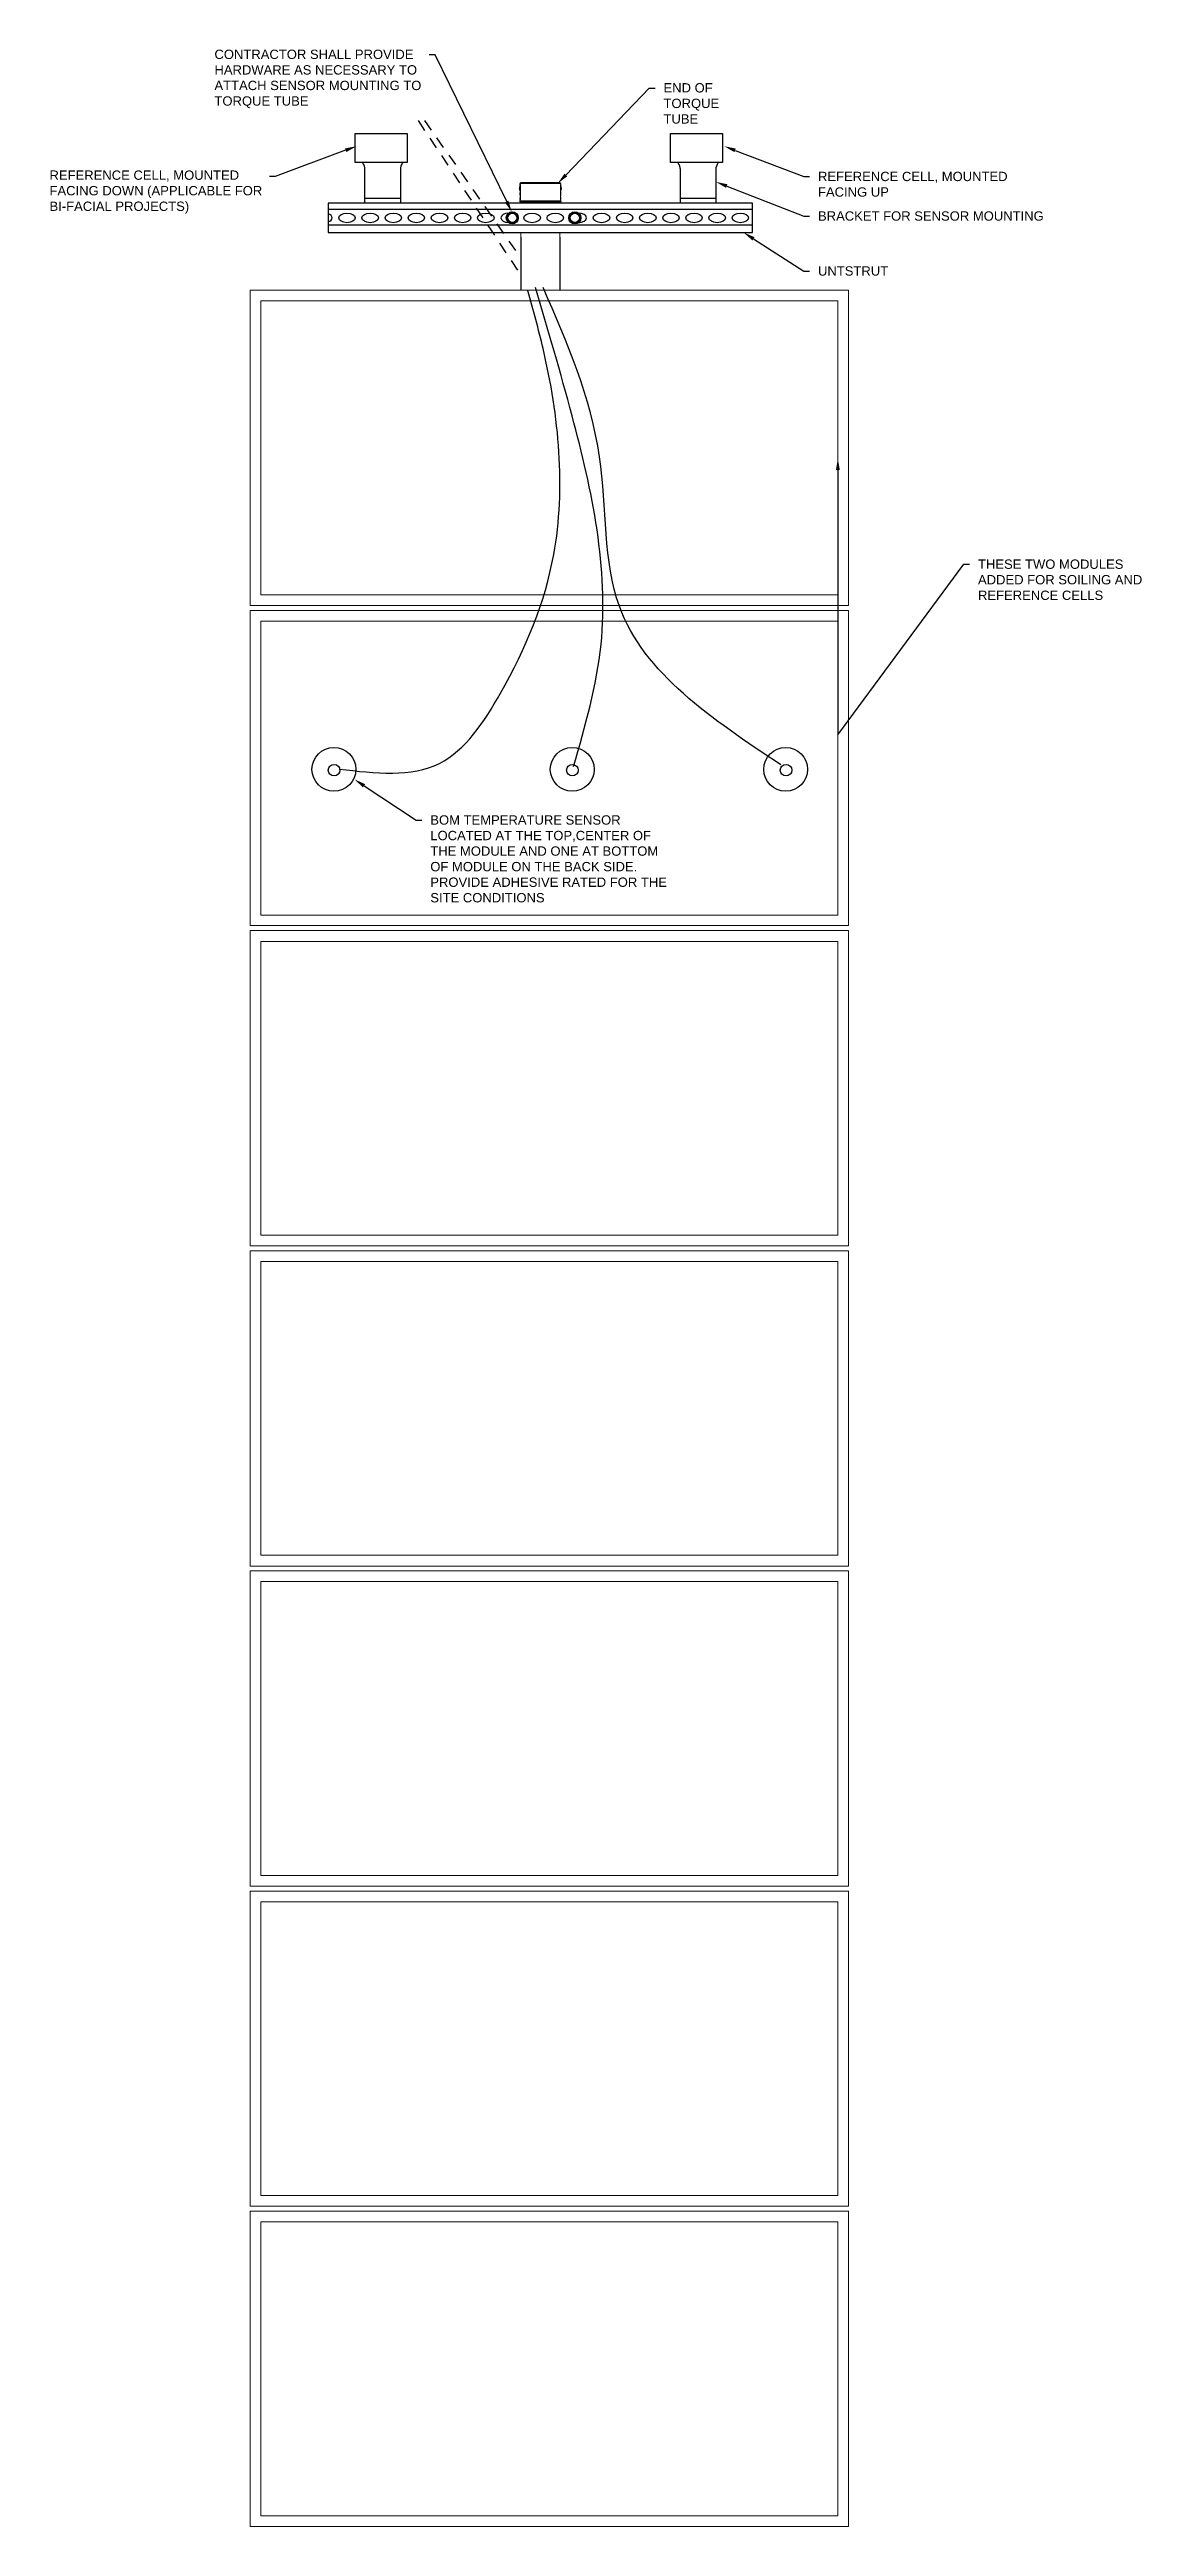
# Model space of a CAD drawing. Header units: feet. Extents: x -17 to 661, y -41 to 600.
# Drawn here: x 628.6 to 640.42, y 561.6 to 588.15 of the extents above; entities that cross this region are included whole.
import ezdxf
from ezdxf import colors
from ezdxf.entities.mleader import LeaderData, LeaderLine
from ezdxf.math import Vec2, Vec3

# ---------------------------------------------------------------- set-up
doc = ezdxf.new("R2010")
doc.units = ezdxf.units.FT
doc.header["$MEASUREMENT"] = 0
doc.linetypes.add('HIDDEN2', pattern=[0.1875, 0.125, -0.0625])
for name, color, linetype in [('E-CABL-INST-MET', 94, 'CAT5_CABLE'), ('E-DETAIL-THIN', 87, 'Continuous'), ('E-DETL', 7, 'Continuous'), ('E-TEXT', 7, 'Continuous'), ('G-ANNO-TEXT', 1, 'Continuous')]:
    doc.layers.add(name, color=color, linetype=linetype)
doc.styles.add('NEI-A', font='arial.ttf')
doc.styles.get("Standard").update_dxf_attribs({"font": 'arial.ttf'})
doc.linetypes.add('CAT5_CABLE', pattern='A,1,-0.12,["CAT5",Standard,S=0.1,R=0,X=-0.08,Y=-0.05],-0.3', length=1.42)

msp = doc.modelspace()

# ---------------------------------------------------------------- linework, layer by layer
at = {"linetype": 'Continuous', "lineweight": 15}
for p, q in [((633.64, 586.685), (633.637, 586.679)), ((633.637, 586.679), (633.639, 586.678)), ((633.637, 586.644), (633.639, 586.638)), ((633.637, 586.644), (633.638, 586.644)), ((633.641, 586.638), (633.638, 586.644)), ((633.639, 586.678), (633.641, 586.684)), ((633.639, 586.638), (633.641, 586.638)), ((633.64, 586.685), (633.641, 586.684)), ((634.08, 586.524), (633.64, 586.524)), ((633.641, 586.713), (633.641, 586.694)), ((634.078, 586.713), (633.641, 586.713)), ((633.641, 586.694), (633.643, 586.694)), ((633.641, 586.616), (633.643, 586.616)), ((633.641, 586.612), (633.641, 586.597)), ((633.641, 586.547), (633.641, 586.54)), ((633.645, 586.54), (633.641, 586.54)), ((633.641, 586.531), (633.641, 586.527)), ((633.641, 586.531), (633.643, 586.531)), ((633.641, 586.527), (634.078, 586.527)), ((633.642, 586.55), (633.642, 586.612)), ((633.642, 586.55), (633.645, 586.55)), ((633.643, 586.7), (633.645, 586.7)), ((633.643, 586.694), (633.643, 586.7)), ((633.645, 586.642), (633.643, 586.646)), ((634.076, 586.515), (633.643, 586.515)), ((633.644, 586.676), (633.645, 586.679)), ((633.645, 586.54), (633.645, 586.7)), ((633.65, 586.722), (634.07, 586.722)), ((633.651, 586.515), (633.651, 586.501)), ((633.763, 586.722), (633.763, 586.722)), ((634.068, 586.501), (634.068, 586.515)), ((634.075, 586.7), (634.076, 586.7)), ((634.075, 586.7), (634.075, 586.54)), ((634.075, 586.676), (634.075, 586.679)), ((634.075, 586.642), (634.076, 586.646)), ((634.075, 586.55), (634.077, 586.55)), ((634.079, 586.54), (634.075, 586.54)), ((634.076, 586.694), (634.076, 586.7)), ((634.078, 586.694), (634.076, 586.694)), ((634.078, 586.616), (634.076, 586.616)), ((634.076, 586.531), (634.078, 586.531)), ((634.077, 586.55), (634.077, 586.612)), ((634.078, 586.694), (634.078, 586.713)), ((634.079, 586.685), (634.078, 586.684)), ((634.08, 586.678), (634.078, 586.684)), ((634.078, 586.527), (634.078, 586.531)), ((634.082, 586.679), (634.079, 586.685)), ((634.079, 586.638), (634.081, 586.644)), ((634.08, 586.638), (634.079, 586.638)), ((634.079, 586.596), (634.079, 586.612)), ((634.079, 586.54), (634.079, 586.547)), ((634.082, 586.679), (634.08, 586.678)), ((634.08, 586.638), (634.082, 586.644)), ((634.082, 586.644), (634.081, 586.644)), ((633.651, 586.187), (633.651, 586.138)), ((633.651, 586.087), (633.651, 585.942)), ((634.068, 586.138), (634.068, 586.187)), ((634.068, 585.942), (634.068, 586.087)), ((630.748, 585.568), (630.748, 582.188)), ((637.165, 585.568), (630.748, 585.568)), ((637.05, 585.453), (630.863, 585.453)), ((630.863, 585.453), (630.863, 582.303)), ((637.05, 582.303), (637.05, 585.453)), ((637.165, 582.188), (637.165, 585.568)), ((630.863, 582.303), (637.05, 582.303)), ((630.748, 582.188), (637.165, 582.188)), ((630.748, 582.136), (630.748, 578.757)), ((637.165, 582.136), (630.748, 582.136)), ((637.05, 582.021), (630.863, 582.021)), ((630.863, 582.021), (630.863, 578.871)), ((637.05, 578.871), (637.05, 582.021)), ((637.165, 578.757), (637.165, 582.136)), ((630.863, 578.871), (637.05, 578.871)), ((630.748, 578.757), (637.165, 578.757)), ((630.748, 578.704), (630.748, 575.325)), ((637.165, 578.704), (630.748, 578.704)), ((637.05, 578.589), (630.863, 578.589)), ((630.863, 578.589), (630.863, 575.44)), ((637.05, 575.44), (637.05, 578.589)), ((637.165, 575.325), (637.165, 578.704)), ((630.863, 575.44), (637.05, 575.44)), ((630.748, 575.325), (637.165, 575.325)), ((630.748, 575.272), (630.748, 571.893)), ((637.165, 575.272), (630.748, 575.272)), ((637.05, 575.158), (630.863, 575.158)), ((630.863, 575.158), (630.863, 572.008)), ((637.05, 572.008), (637.05, 575.158)), ((637.165, 571.893), (637.165, 575.272)), ((630.863, 572.008), (637.05, 572.008)), ((630.748, 571.893), (637.165, 571.893)), ((630.748, 571.841), (630.748, 568.461)), ((637.165, 571.841), (630.748, 571.841)), ((637.05, 571.726), (630.863, 571.726)), ((630.863, 571.726), (630.863, 568.576)), ((637.05, 568.576), (637.05, 571.726)), ((637.165, 568.461), (637.165, 571.841)), ((630.748, 568.461), (637.165, 568.461)), ((630.863, 568.576), (637.05, 568.576)), ((630.748, 568.409), (630.748, 565.03)), ((637.165, 568.409), (630.748, 568.409)), ((637.05, 568.294), (630.863, 568.294)), ((630.863, 568.294), (630.863, 565.144)), ((637.05, 565.144), (637.05, 568.294)), ((637.165, 565.03), (637.165, 568.409)), ((630.748, 565.03), (637.165, 565.03)), ((630.863, 565.144), (637.05, 565.144)), ((630.748, 564.977), (630.748, 561.598)), ((637.165, 564.977), (630.748, 564.977)), ((637.05, 564.862), (630.863, 564.862)), ((630.863, 564.862), (630.863, 561.713)), ((637.05, 561.713), (637.05, 564.862)), ((637.165, 561.598), (637.165, 564.977)), ((630.748, 561.598), (637.165, 561.598)), ((630.863, 561.713), (637.05, 561.713))]:
    msp.add_line(p, q, dxfattribs=at)
for centre, radius, start, end in [((633.685, 586.66), 0.0512, 159, 199), ((633.685, 586.66), 0.0494, 159, 199), ((633.643, 586.52), 0.00516, 131.2243, 270), ((633.591, 586.621), 0.0508, 354, 19), ((633.617, 586.694), 0.0245, 339, 0), ((633.636, 586.527), 0.00499, 311.2243, 0), ((633.65, 586.713), 0.00826, 90, 180), ((633.617, 586.694), 0.0263, 339, 0), ((633.685, 586.66), 0.0444, 159, 199), ((633.591, 586.621), 0.0526, 354, 19), ((633.624, 586.618), 0.018, 340.8408, 354), ((633.624, 586.618), 0.0198, 342.5437, 354), ((634.07, 586.713), 0.00826, 0, 90), ((634.034, 586.66), 0.0444, 341, 21), ((634.102, 586.694), 0.0263, 180, 201), ((634.128, 586.621), 0.0526, 161, 186), ((634.096, 586.618), 0.0198, 186, 197.4563), ((634.076, 586.52), 0.00516, 270, 48.7757), ((634.102, 586.694), 0.0245, 180, 201), ((634.128, 586.621), 0.0508, 161, 186), ((634.096, 586.618), 0.018, 186, 199.1675), ((634.083, 586.527), 0.00499, 180, 228.7757), ((634.034, 586.66), 0.0494, 341, 21), ((634.034, 586.66), 0.0512, 341, 21)]:
    msp.add_arc(centre, radius, start, end, dxfattribs=at)
for points, knots in [([(633.642, 586.572), (633.642, 586.57), (633.642, 586.566), (633.642, 586.559), (633.641, 586.552), (633.641, 586.548), (633.64, 586.546), (633.641, 586.546), (633.641, 586.547)], [0, 0, 0, 0, 0.111116, 0.324125, 0.539621, 0.757009, 0.974515, 1, 1, 1, 1]), ([(633.642, 586.612), (633.642, 586.612), (633.641, 586.612), (633.641, 586.612), (633.641, 586.612)], [0, 0, 0, 0, 0.686842, 1, 1, 1, 1]), ([(633.641, 586.597), (633.641, 586.596), (633.641, 586.596), (633.641, 586.596), (633.641, 586.596), (633.641, 586.596), (633.641, 586.596), (633.641, 586.596), (633.641, 586.596), (633.641, 586.595), (633.641, 586.595), (633.641, 586.593), (633.641, 586.59), (633.642, 586.586), (633.642, 586.582), (633.642, 586.578), (633.642, 586.576), (633.642, 586.575)], [0, 0, 0, 0, 0.013789, 0.021841, 0.024614, 0.026637, 0.029151, 0.033646, 0.045309, 0.104191, 0.241814, 0.386655, 0.530267, 0.672549, 0.813126, 0.952159, 1, 1, 1, 1]), ([(633.641, 586.597), (633.641, 586.597), (633.64, 586.597), (633.641, 586.595), (633.641, 586.591), (633.642, 586.584), (633.642, 586.577), (633.642, 586.573), (633.642, 586.572)], [0, 0, 0, 0, 0.048586, 0.263725, 0.476748, 0.688237, 0.899038, 1, 1, 1, 1]), ([(633.642, 586.575), (633.642, 586.575), (633.642, 586.572), (633.642, 586.568), (633.642, 586.563), (633.642, 586.559), (633.641, 586.555), (633.641, 586.552), (633.641, 586.549), (633.641, 586.548), (633.641, 586.548), (633.641, 586.548), (633.641, 586.548), (633.641, 586.548), (633.641, 586.548), (633.641, 586.547), (633.641, 586.547), (633.641, 586.547), (633.641, 586.547)], [0, 0, 0, 0, 0.058547, 0.170922, 0.284286, 0.398003, 0.513279, 0.630316, 0.748003, 0.867635, 0.927074, 0.957023, 0.971308, 0.974305, 0.976261, 0.978098, 0.981448, 1, 1, 1, 1]), ([(633.641, 586.54), (633.641, 586.541), (633.642, 586.541), (633.642, 586.542), (633.642, 586.545), (633.642, 586.548), (633.642, 586.55), (633.642, 586.55)], [0, 0, 0, 0, 0.21593, 0.431851, 0.647863, 0.862837, 1, 1, 1, 1]), ([(633.645, 586.54), (633.645, 586.539), (633.645, 586.537), (633.644, 586.534), (633.644, 586.532), (633.644, 586.531), (633.643, 586.531), (633.643, 586.531)], [0, 0, 0, 0, 0.211283, 0.422508, 0.635356, 0.85103, 1, 1, 1, 1]), ([(634.076, 586.531), (634.076, 586.531), (634.076, 586.531), (634.075, 586.533), (634.075, 586.535), (634.075, 586.538), (634.075, 586.54), (634.075, 586.54)], [0, 0, 0, 0, 0.217298, 0.434595, 0.651666, 0.866613, 1, 1, 1, 1]), ([(634.079, 586.612), (634.079, 586.612), (634.079, 586.612), (634.078, 586.612), (634.077, 586.612)], [0, 0, 0, 0, 0.331205, 1, 1, 1, 1]), ([(634.077, 586.572), (634.077, 586.572), (634.077, 586.575), (634.077, 586.582), (634.078, 586.589), (634.078, 586.594), (634.079, 586.597), (634.079, 586.597), (634.079, 586.596)], [0, 0, 0, 0, 0.033901, 0.246248, 0.460934, 0.677905, 0.895712, 1, 1, 1, 1]), ([(634.077, 586.573), (634.077, 586.574), (634.077, 586.576), (634.077, 586.58), (634.078, 586.585), (634.078, 586.588), (634.078, 586.592), (634.078, 586.594), (634.079, 586.595), (634.079, 586.596), (634.079, 586.596), (634.079, 586.596), (634.079, 586.596), (634.079, 586.596), (634.079, 586.596), (634.079, 586.596), (634.079, 586.596), (634.079, 586.596), (634.079, 586.596), (634.079, 586.596)], [0, 0, 0, 0, 0.066628, 0.195369, 0.325232, 0.45616, 0.589128, 0.723747, 0.859246, 0.927624, 0.961404, 0.970002, 0.975313, 0.976743, 0.977683, 0.978475, 0.979652, 0.985212, 1, 1, 1, 1]), ([(634.078, 586.55), (634.078, 586.55), (634.078, 586.551), (634.078, 586.553), (634.078, 586.557), (634.077, 586.561), (634.077, 586.566), (634.077, 586.57), (634.077, 586.572), (634.077, 586.573)], [0, 0, 0, 0, 0.084318, 0.25566, 0.424019, 0.591265, 0.756021, 0.919904, 1, 1, 1, 1]), ([(634.079, 586.547), (634.079, 586.547), (634.079, 586.547), (634.078, 586.551), (634.078, 586.557), (634.077, 586.564), (634.077, 586.569), (634.077, 586.572)], [0, 0, 0, 0, 0.185203, 0.399125, 0.611256, 0.822366, 1, 1, 1, 1]), ([(634.077, 586.55), (634.077, 586.549), (634.077, 586.547), (634.077, 586.544), (634.077, 586.542), (634.078, 586.541), (634.078, 586.54), (634.078, 586.54)], [0, 0, 0, 0, 0.212762, 0.425488, 0.63923, 0.854599, 1, 1, 1, 1]), ([(634.079, 586.548), (634.079, 586.548), (634.079, 586.548), (634.079, 586.548), (634.079, 586.548), (634.078, 586.549), (634.078, 586.55)], [0, 0, 0, 0, 0.011378, 0.245496, 0.723978, 1, 1, 1, 1]), ([(634.079, 586.546), (634.079, 586.546), (634.079, 586.546), (634.079, 586.546), (634.079, 586.547)], [0, 0, 0, 0, 0.216383, 1, 1, 1, 1])]:
    msp.add_open_spline(points, degree=3, knots=knots, dxfattribs=at)
at = {"layer": 'E-CABL-INST-MET', "linetype": 'HIDDEN2'}
for points in [[(632.549, 587.386), (633.651, 585.729)], [(632.618, 587.386), (633.651, 585.91)]]:
    msp.add_lwpolyline(points, dxfattribs=at)
at = {"layer": 'E-DETAIL-THIN'}
for centre, radius in [((631.645, 580.432), 0.235), ((634.201, 580.432), 0.235), ((636.491, 580.432), 0.235), ((631.647, 580.424), 0.0622), ((634.203, 580.424), 0.0622), ((636.494, 580.424), 0.0622)]:
    msp.add_circle(centre, radius, dxfattribs=at)
for points in [[(631.703, 580.435), (632.777, 580.496), (633.431, 581.248), (634.003, 582.735), (633.889, 584.942), (633.725, 585.563)], [(634.216, 580.463), (634.51, 581.771), (634.2, 584.223), (633.807, 585.596)], [(636.44, 580.48), (634.707, 582.18), (634.494, 583.781), (633.889, 585.596)]]:
    msp.add_spline(points, degree=3, dxfattribs=at)
at = {"layer": 'E-DETL', "ltscale": 0.05}
for points in [[(636.133, 586.501), (631.585, 586.501)], [(631.585, 586.187), (636.134, 586.187), (636.134, 586.501)], [(636.134, 586.432), (631.585, 586.432)], [(631.585, 586.268), (636.134, 586.268)], [(633.501, 586.344), (633.529, 586.393), (633.586, 586.393), (633.614, 586.344), (633.586, 586.294), (633.529, 586.294), (633.501, 586.344)], [(634.172, 586.344), (634.2, 586.393), (634.257, 586.393), (634.285, 586.344), (634.257, 586.294), (634.2, 586.294), (634.172, 586.344)]]:
    msp.add_lwpolyline(points, dxfattribs=at)
for centre, radius in [((633.558, 586.344), 0.0644), ((633.558, 586.344), 0.0492), ((634.229, 586.344), 0.0644), ((634.229, 586.344), 0.0492)]:
    msp.add_circle(centre, radius, dxfattribs=at)
at = {"layer": 'E-DETL', "color": 252, "ltscale": 0.05}
for centre, start_param, end_param in [((631.537, 586.344), 2.150307, 4.132878), ((633.523, 586.344), 4.748151, 7.806691), ((634.267, 586.344), 1.578647, 4.715731)]:
    msp.add_ellipse(centre, major_axis=(-0.0882, 0), ratio=0.583902, start_param=start_param, end_param=end_param, dxfattribs=at)
for centre in [(631.785, 586.344), (632.034, 586.344), (632.282, 586.344), (632.53, 586.344), (632.778, 586.344), (633.026, 586.344), (633.274, 586.344), (633.771, 586.344), (634.019, 586.344), (634.515, 586.344), (634.763, 586.344), (635.012, 586.344), (635.26, 586.344), (635.508, 586.344), (635.756, 586.344), (636.004, 586.344)]:
    msp.add_ellipse(centre, major_axis=(-0.0882, 0), ratio=0.583902, dxfattribs=at)
at = {"layer": 'E-TEXT'}
for points in [[(631.872, 587.25), (632.431, 587.25), (632.431, 586.936), (631.872, 586.936)], [(635.256, 587.25), (635.814, 587.25), (635.814, 586.936), (635.256, 586.936)]]:
    msp.add_lwpolyline(points, close=True, dxfattribs=at)
for points in [[(632.359, 586.872), (632.359, 586.501), (631.977, 586.501), (631.977, 586.872)], [(635.742, 586.872), (635.742, 586.501), (635.361, 586.501), (635.361, 586.872)], [(631.585, 586.501), (631.585, 586.187)], [(632.359, 586.552), (631.977, 586.552)], [(635.742, 586.552), (635.361, 586.552)], [(633.651, 586.138), (633.651, 585.568)], [(634.068, 586.138), (634.068, 585.568)]]:
    msp.add_lwpolyline(points, dxfattribs=at)
for centre, start, end in [((631.877, 586.867), 356.9579, 38.825), ((632.459, 586.867), 141.175, 183.0421), ((635.26, 586.867), 356.9579, 38.825), ((635.843, 586.867), 141.175, 183.0421)]:
    msp.add_arc(centre, 0.101, start, end, dxfattribs=at)

# ---------------------------------------------------------------- leaders
at = {"layer": 'G-ANNO-TEXT'}
ml = msp.add_multileader_mtext('Standard', dxfattribs=at)
ml.set_content('CONTRACTOR SHALL PROVIDE HARDWARE AS NECESSARY TO ATTACH SENSOR MOUNTING TO TORQUE TUBE', color=256, style='NEI-A')
ml.set_leader_properties()
ml.build(insert=Vec2(0, 0))
ml.multileader.update_dxf_attribs({"dogleg_length": 0.0625, "arrow_head_size": 0.125})
ctx = ml.context
ctx.base_point, ctx.char_height, ctx.arrow_head_size, ctx.landing_gap_size, ctx.plane_origin = Vec3(630.274, 588.093), 0.1, 0.125, 0.09, Vec3(632.424, 588.525)
notes = []
notes.append((ctx, [(0, (1, 1, 0), (632.73, 588.093), (-1, 0), 0.0625, [(0, [(633.553, 586.407)], 0, [])])]))
ctx.mtext.insert, ctx.mtext.width, ctx.mtext.defined_height, ctx.mtext.flow_direction = Vec3(630.364, 588.147), 2.3998, 0.638, 5
ml = msp.add_multileader_mtext('Standard', dxfattribs=at)
ml.set_content('END OF TORQUE TUBE', color=256, style='NEI-A')
ml.set_leader_properties()
ml.build(insert=Vec2(0, 0))
ml.multileader.update_dxf_attribs({"dogleg_length": 0.0625, "arrow_head_size": 0.125})
ctx = ml.context
ctx.base_point, ctx.char_height, ctx.arrow_head_size, ctx.landing_gap_size, ctx.plane_origin = Vec3(635.09, 587.735), 0.1, 0.125, 0.09, Vec3(632.75, 591.374)
notes.append((ctx, [(1, (1, 1, 0), (635.028, 587.735), (1, 0), 0.0625, [(0, [(634.046, 586.713)], 0, [])])]))
ctx.mtext.insert, ctx.mtext.width, ctx.mtext.defined_height, ctx.mtext.flow_direction = Vec3(635.18, 587.788), 1, 0.638, 5
ml = msp.add_multileader_mtext('Standard', dxfattribs=at)
ml.set_content('REFERENCE CELL, MOUNTED FACING DOWN (APPLICABLE FOR BI-FACIAL PROJECTS)', color=256, style='NEI-A')
ml.set_leader_properties()
ml.build(insert=Vec2(0, 0))
ml.multileader.update_dxf_attribs({"dogleg_length": 0.0625, "arrow_head_size": 0.125})
ctx = ml.context
ctx.base_point, ctx.char_height, ctx.arrow_head_size, ctx.landing_gap_size, ctx.plane_origin = Vec3(628.505, 586.787), 0.1, 0.125, 0.09, Vec3(625.634, 590.148)
notes.append((ctx, [(0, (1, 1, 0), (631.016, 586.787), (-1, 0), 0.0625, [(0, [(631.888, 587.112)], 0, [])])]))
ctx.mtext.insert, ctx.mtext.width, ctx.mtext.defined_height, ctx.mtext.flow_direction = Vec3(628.595, 586.852), 2.39979, 0.638, 5
ml = msp.add_multileader_mtext('Standard', dxfattribs=at)
ml.set_content('REFERENCE CELL, MOUNTED FACING UP', color=256, style='NEI-A')
ml.set_leader_properties()
ml.build(insert=Vec2(0, 0))
ml.multileader.update_dxf_attribs({"dogleg_length": 0.0625, "arrow_head_size": 0.125})
ctx = ml.context
ctx.base_point, ctx.char_height, ctx.arrow_head_size, ctx.landing_gap_size, ctx.plane_origin = Vec3(636.747, 586.787), 0.1, 0.125, 0.09, Vec3(634.834, 590.148)
notes.append((ctx, [(1, (1, 1, 0), (636.685, 586.787), (1, 0), 0.0625, [(0, [(635.831, 587.112)], 0, [])])]))
ctx.mtext.insert, ctx.mtext.width, ctx.mtext.defined_height, ctx.mtext.flow_direction = Vec3(636.837, 586.838), 2.50202, 0.638, 5
ml = msp.add_multileader_mtext('Standard', dxfattribs=at)
ml.set_content('BRACKET FOR SENSOR MOUNTING', color=256, style='NEI-A')
ml.set_leader_properties()
ml.build(insert=Vec2(0, 0))
ml.multileader.update_dxf_attribs({"dogleg_length": 0.0625, "arrow_head_size": 0.125})
ctx = ml.context
ctx.base_point, ctx.char_height, ctx.arrow_head_size, ctx.landing_gap_size, ctx.plane_origin = Vec3(636.747, 586.364), 0.1, 0.125, 0.09, Vec3(634.834, 589.64)
notes.append((ctx, [(1, (1, 1, 0), (636.685, 586.364), (1, 0), 0.0625, [(0, [(635.742, 586.73)], 0, [])])]))
ctx.mtext.insert, ctx.mtext.width, ctx.mtext.defined_height, ctx.mtext.flow_direction = Vec3(636.837, 586.414), 2.41389, 0.638, 5
ml = msp.add_multileader_mtext('Standard', dxfattribs=at)
ml.set_content('UNTSTRUT', color=256, style='NEI-A')
ml.set_leader_properties()
ml.build(insert=Vec2(0, 0))
ml.multileader.update_dxf_attribs({"dogleg_length": 0.0625, "arrow_head_size": 0.125})
ctx = ml.context
ctx.base_point, ctx.char_height, ctx.arrow_head_size, ctx.landing_gap_size, ctx.plane_origin = Vec3(636.747, 585.774), 0.1, 0.125, 0.09, Vec3(634.834, 589.077)
notes.append((ctx, [(1, (1, 1, 0), (636.685, 585.774), (1, 0), 0.0625, [(0, [(636.039, 586.187)], 0, [])])]))
ctx.mtext.insert, ctx.mtext.width, ctx.mtext.defined_height, ctx.mtext.flow_direction = Vec3(636.837, 585.825), 1, 0.638, 5
ml = msp.add_multileader_mtext('Standard', dxfattribs=at)
ml.set_content('THESE TWO MODULES ADDED FOR SOILING AND REFERENCE CELLS', color=256, style='NEI-A')
ml.set_leader_properties()
ml.build(insert=Vec2(0, 0))
ml.multileader.update_dxf_attribs({"dogleg_length": 0.0625, "arrow_head_size": 0.125})
ctx = ml.context
ctx.base_point, ctx.char_height, ctx.arrow_head_size, ctx.landing_gap_size, ctx.plane_origin = Vec3(638.463, 582.632), 0.1, 0.125, 0.09, Vec3(622.309, 589.001)
notes.append((ctx, [(1, (1, 1, 0), (638.401, 582.632), (1, 0), 0.0625, [(1, [(637.05, 583.765), (637.05, 580.802)], 0, [])])]))
ctx.mtext.insert, ctx.mtext.width, ctx.mtext.defined_height, ctx.mtext.flow_direction = Vec3(638.553, 582.682), 1.87113, 0.638, 5
ml = msp.add_multileader_mtext('Standard', dxfattribs=at)
ml.set_content('BOM TEMPERATURE SENSOR LOCATED AT THE TOP,CENTER OF THE MODULE AND ONE AT BOTTOM OF MODULE ON THE BACK SIDE. PROVIDE ADHESIVE RATED FOR THE SITE CONDITIONS', color=256, style='NEI-A')
ml.set_leader_properties()
ml.build(insert=Vec2(0, 0))
ml.multileader.update_dxf_attribs({"dogleg_length": 0.0625, "arrow_head_size": 0.125})
ctx = ml.context
ctx.base_point, ctx.char_height, ctx.arrow_head_size, ctx.landing_gap_size, ctx.plane_origin = Vec3(632.589, 579.889), 0.1, 0.125, 0.09, Vec3(628.257, 585.963)
notes.append((ctx, [(1, (1, 1, 0), (632.526, 579.889), (1, 0), 0.0625, [(0, [(631.864, 580.326)], 0, [])])]))
ctx.mtext.insert, ctx.mtext.width, ctx.mtext.defined_height, ctx.mtext.flow_direction = Vec3(632.679, 579.94), 2.57132, 0.638, 5
for ctx, leaders in notes:
    for number, flags, end, landing, length, lines in leaders:
        leader = LeaderData()
        leader.index, (leader.has_last_leader_line, leader.has_dogleg_vector, leader.attachment_direction) = number, flags
        leader.last_leader_point, leader.dogleg_vector, leader.dogleg_length = Vec3(end), Vec3(landing), length
        for number, points, colour, breaks in lines:
            line = LeaderLine()
            line.index, line.vertices, line.color, line.breaks = number, Vec3.list(points), colors.encode_raw_color(colour), breaks
            leader.lines.append(line)
        ctx.leaders.append(leader)

doc.saveas('drawing.dxf')
